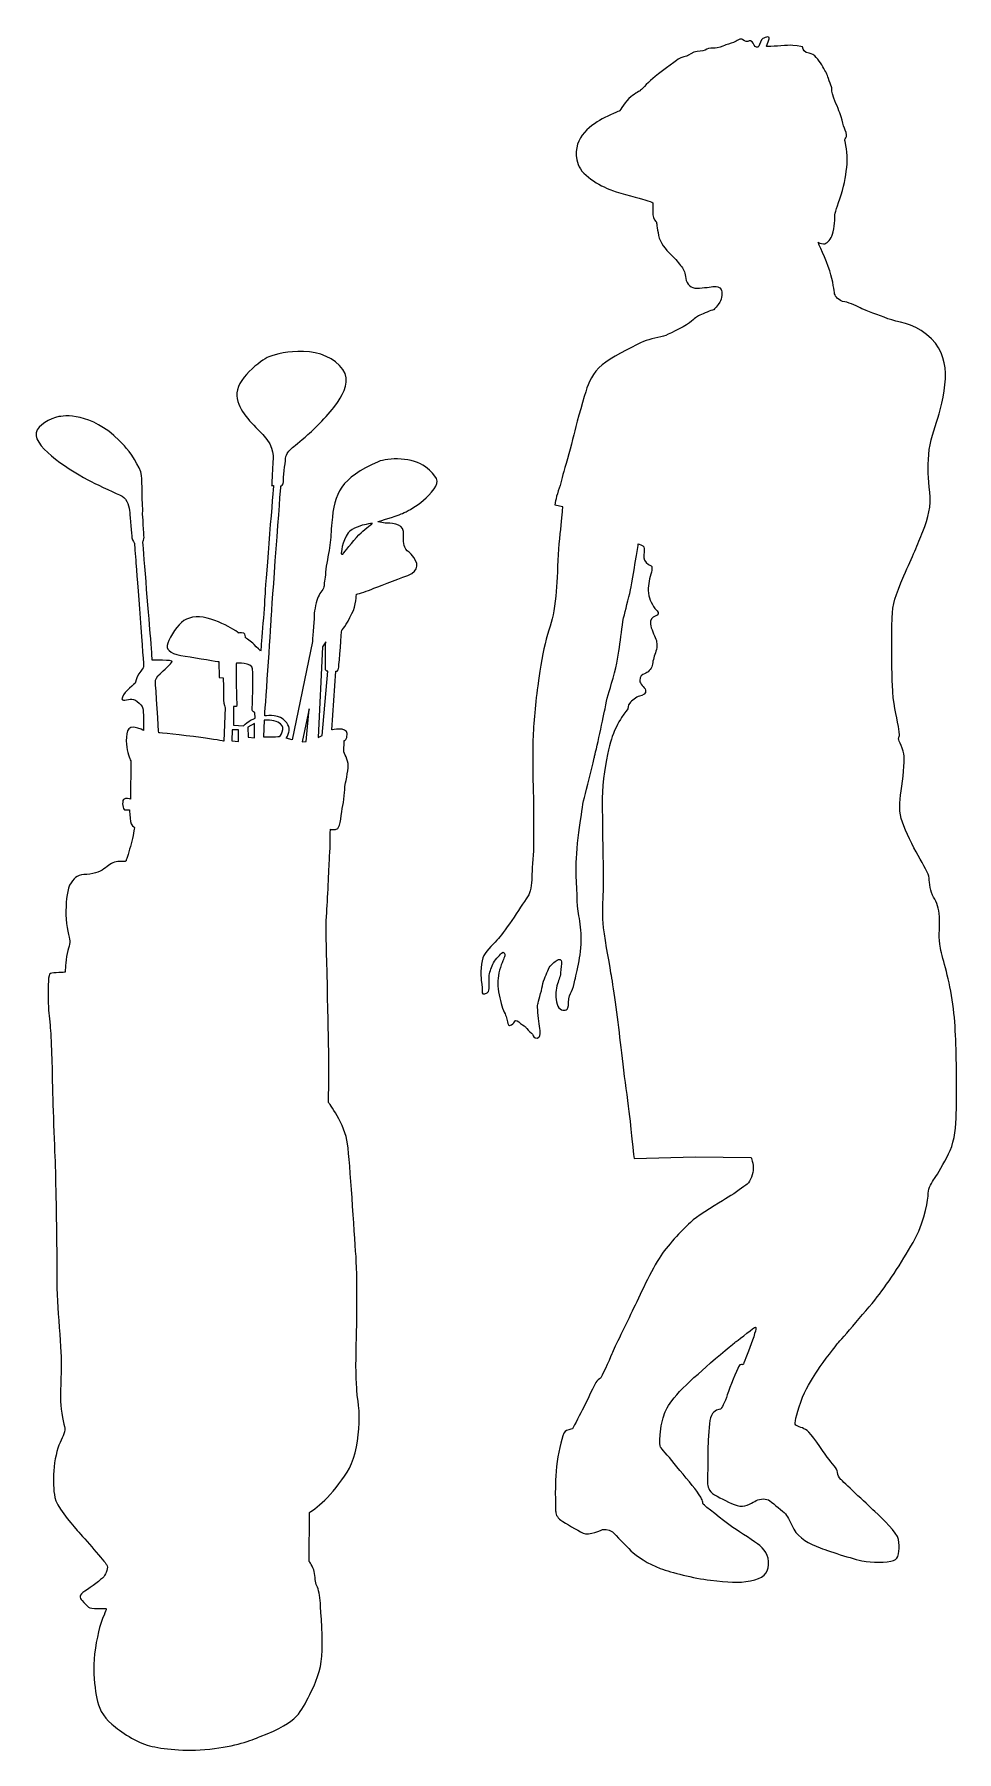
# Model space of a CAD drawing. Header units: centimetres. Extents: x -4.5 to 4.5, y -8.3 to 8.3.
import ezdxf

# ---------------------------------------------------------------- set-up
doc = ezdxf.new("R2010")
doc.units = ezdxf.units.CM
doc.header["$MEASUREMENT"] = 0
doc.layers.add('Camada 1', color=7, linetype='Continuous')

msp = doc.modelspace()

# ---------------------------------------------------------------- linework, layer by layer
at = {"layer": 'Camada 1'}
for points, knots in [([(1.02799, -6.14914), (1.02799, -6.14914), (0.89546, -6.21293), (0.83881, -6.18459), (0.83881, -6.18459), (0.782, -6.15617), (0.66855, -6.08775), (0.62601, -6.05936), (0.62601, -6.05936), (0.58352, -6.03094), (0.57415, -5.99335), (0.57415, -5.96715), (0.57415, -5.96715), (0.57415, -5.94101), (0.56926, -5.80631), (0.57166, -5.75903), (0.57166, -5.75903), (0.57415, -5.71188), (0.57192, -5.5676), (0.59542, -5.44706), (0.59542, -5.44706), (0.61894, -5.32646), (0.64503, -5.20131), (0.6781, -5.19171), (0.6781, -5.19171), (0.71104, -5.18218), (0.73721, -5.17512), (0.73721, -5.17512), (0.73721, -5.17512), (0.73721, -5.17512), (0.79619, -5.0619), (0.83164, -4.99557), (0.83164, -4.99557), (0.86709, -4.92937), (0.95679, -4.72831), (0.97346, -4.71408), (0.97346, -4.71408), (0.99008, -4.69998), (1.0114, -4.6836), (1.0114, -4.6836), (1.0114, -4.6836), (1.0114, -4.6836), (1.09183, -4.51554), (1.11776, -4.45167), (1.11776, -4.45167), (1.14361, -4.38791), (1.25471, -4.16359), (1.32805, -4.00984), (1.32805, -4.00984), (1.40145, -3.85601), (1.52196, -3.59624), (1.60705, -3.4779), (1.60705, -3.4779), (1.69219, -3.35958), (1.83859, -3.21308), (1.90492, -3.1564), (1.90492, -3.1564), (1.97115, -3.09962), (2.15069, -2.9935), (2.21694, -2.95315), (2.21694, -2.95315), (2.28324, -2.91283), (2.36569, -2.85359), (2.41308, -2.82054), (2.41308, -2.82054), (2.4452, -2.79816), (2.47938, -2.73484), (2.48401, -2.67658), (2.48401, -2.67658), (2.48909, -2.61096), (2.46271, -2.55114), (2.46271, -2.55114), (2.46271, -2.55114), (2.46271, -2.55114), (1.92621, -2.54646), (1.92621, -2.54646), (1.92621, -2.54646), (1.92621, -2.54646), (1.33293, -2.5631), (1.33293, -2.5631), (1.33293, -2.5631), (1.33293, -2.5631), (1.31872, -2.46158), (1.30213, -2.27939), (1.30213, -2.27939), (1.28554, -2.09722), (1.2244, -1.69077), (1.19818, -1.44013), (1.19818, -1.44013), (1.17209, -1.18944), (1.12481, -0.87956), (1.106, -0.76613), (1.106, -0.76613), (1.08719, -0.65265), (1.03731, -0.39296), (1.03028, -0.28652), (1.03028, -0.28652), (1.02316, -0.18013), (1.02798, -0.07599), (1.03269, 0.02331), (1.03269, 0.02331), (1.03735, 0.12256), (1.02798, 0.46985), (1.02798, 0.62833), (1.02798, 0.62833), (1.02798, 0.78676), (1.01605, 0.93083), (1.03735, 1.11056), (1.03735, 1.11056), (1.05865, 1.29024), (1.09431, 1.4252), (1.11313, 1.49127), (1.11313, 1.49127), (1.13194, 1.55736), (1.18184, 1.65902), (1.21238, 1.70159), (1.21238, 1.70159), (1.24302, 1.74416), (1.27136, 1.7843), (1.27136, 1.7843), (1.27136, 1.7843), (1.27136, 1.7843), (1.27165, 1.81975), (1.29044, 1.84097), (1.29044, 1.84097), (1.30925, 1.86227), (1.35645, 1.90262), (1.38484, 1.90722), (1.38484, 1.90722), (1.41318, 1.91188), (1.45577, 1.93582), (1.44405, 1.96638), (1.44405, 1.96638), (1.43225, 1.99699), (1.38727, 2.02536), (1.38727, 2.06078), (1.38727, 2.06078), (1.38727, 2.09623), (1.40836, 2.11756), (1.43447, 2.12465), (1.43447, 2.12465), (1.46058, 2.13177), (1.50318, 2.17212), (1.50784, 2.20511), (1.50784, 2.20511), (1.51247, 2.23816), (1.52221, 2.28314), (1.53861, 2.32563), (1.53861, 2.32563), (1.55496, 2.3682), (1.55742, 2.42958), (1.54329, 2.46046), (1.54329, 2.46046), (1.52906, 2.49123), (1.49582, 2.56463), (1.49119, 2.60468), (1.49119, 2.60468), (1.48653, 2.64487), (1.50783, 2.67345), (1.53614, 2.68271), (1.53614, 2.68271), (1.56448, 2.692), (1.5785, 2.71345), (1.55495, 2.73232), (1.55495, 2.73232), (1.53145, 2.75121), (1.48431, 2.82924), (1.47481, 2.87879), (1.47481, 2.87879), (1.46145, 2.94779), (1.47256, 3.00428), (1.48897, 3.06564), (1.48897, 3.06564), (1.50543, 3.12708), (1.51471, 3.16978), (1.49119, 3.17206), (1.49119, 3.17206), (1.46767, 3.17423), (1.42743, 3.21902), (1.42743, 3.24514), (1.42743, 3.24514), (1.42743, 3.27133), (1.43447, 3.33957), (1.42743, 3.35153), (1.42743, 3.35153), (1.42029, 3.36354), (1.37306, 3.37995), (1.37306, 3.37995), (1.37306, 3.37995), (1.37306, 3.37995), (1.31874, 3.03734), (1.30464, 2.96395), (1.30464, 2.96395), (1.29041, 2.89063), (1.25717, 2.77244), (1.23831, 2.69442), (1.23831, 2.69442), (1.2195, 2.61645), (1.20757, 2.50543), (1.19574, 2.41319), (1.19574, 2.41319), (1.18405, 2.32109), (1.16965, 2.22616), (1.12954, 2.08217), (1.12954, 2.08217), (1.08938, 1.93808), (1.07035, 1.89548), (1.05151, 1.78671), (1.05151, 1.78671), (1.0327, 1.67789), (0.94756, 1.31157), (0.94756, 1.31157), (0.94756, 1.31157), (0.92166, 1.18857), (0.87641, 1.01836), (0.85289, 0.92856), (0.85289, 0.92856), (0.82945, 0.83884), (0.82701, 0.76544), (0.80577, 0.63781), (0.80577, 0.63781), (0.78444, 0.51017), (0.7727, 0.34952), (0.7727, 0.26435), (0.7727, 0.26435), (0.7727, 0.17926), (0.78201, -0.0926), (0.7891, -0.14943), (0.7891, -0.14943), (0.79624, -0.2061), (0.81043, -0.26997), (0.81744, -0.35504), (0.81744, -0.35504), (0.82456, -0.44018), (0.8199, -0.54411), (0.80577, -0.62216), (0.80577, -0.62216), (0.79151, -0.70019), (0.77005, -0.79472), (0.76079, -0.83729), (0.76079, -0.83729), (0.75148, -0.87986), (0.74439, -0.92264), (0.72774, -0.94614), (0.72774, -0.94614), (0.71107, -0.96966), (0.69943, -1.00527), (0.69943, -1.0525), (0.69943, -1.0525), (0.69943, -1.09973), (0.6921, -1.11878), (0.67564, -1.12587), (0.67564, -1.12587), (0.65924, -1.13293), (0.60256, -1.13032), (0.58833, -1.06898), (0.58833, -1.06898), (0.57417, -1.0076), (0.57169, -0.94836), (0.58592, -0.89406), (0.58592, -0.89406), (0.60008, -0.83979), (0.61897, -0.81138), (0.62137, -0.7664), (0.62137, -0.7664), (0.62377, -0.72142), (0.6309, -0.68134), (0.6309, -0.66004), (0.6309, -0.66004), (0.6309, -0.63874), (0.60738, -0.62927), (0.58833, -0.64337), (0.58833, -0.64337), (0.56928, -0.6576), (0.52187, -0.68838), (0.50549, -0.73097), (0.50549, -0.73097), (0.48909, -0.77352), (0.45604, -0.83246), (0.44651, -0.89165), (0.44651, -0.89165), (0.43696, -0.95076), (0.40619, -1.04767), (0.40153, -1.07138), (0.40153, -1.07138), (0.39687, -1.09511), (0.40619, -1.19883), (0.41569, -1.26042), (0.41569, -1.26042), (0.42522, -1.32196), (0.43233, -1.37387), (0.41106, -1.39046), (0.41106, -1.39046), (0.38984, -1.4071), (0.36121, -1.39046), (0.35653, -1.37638), (0.35653, -1.37638), (0.35182, -1.36215), (0.35208, -1.35728), (0.32592, -1.33841), (0.32592, -1.33841), (0.29981, -1.31955), (0.28343, -1.2888), (0.28343, -1.2888), (0.28343, -1.2888), (0.28343, -1.2888), (0.25946, -1.27457), (0.23596, -1.25575), (0.23596, -1.25575), (0.21249, -1.23696), (0.18881, -1.21781), (0.18169, -1.23199), (0.18169, -1.23199), (0.17455, -1.24622), (0.12271, -1.30562), (0.11316, -1.25816), (0.11316, -1.25816), (0.10366, -1.21077), (0.099, -1.18947), (0.07771, -1.14698), (0.07771, -1.14698), (0.05641, -1.10443), (0.03495, -1.02879), (0.02318, -0.95076), (0.02318, -0.95076), (0.01143, -0.87281), (0.01143, -0.81627), (0.03271, -0.74044), (0.03271, -0.74044), (0.05401, -0.66472), (0.07531, -0.62699), (0.08235, -0.60328), (0.08235, -0.60328), (0.08941, -0.57957), (0.07288, -0.55388), (0.05158, -0.57735), (0.05158, -0.57735), (0.03031, -0.60087), (-0.01938, -0.64606), (-0.03354, -0.68379), (-0.03354, -0.68379), (-0.04772, -0.72139), (-0.06902, -0.77325), (-0.06902, -0.79941), (-0.06902, -0.79941), (-0.06902, -0.82557), (-0.06413, -0.9226), (-0.07365, -0.94612), (-0.07365, -0.94612), (-0.08318, -0.96964), (-0.13993, -0.97935), (-0.13752, -0.96028), (-0.13752, -0.96028), (-0.13503, -0.94123), (-0.13752, -0.8872), (-0.14458, -0.83976), (-0.14458, -0.83976), (-0.1517, -0.79227), (-0.14926, -0.64603), (-0.12087, -0.59862), (-0.12087, -0.59862), (-0.09245, -0.55123), (-0.01205, -0.47091), (0.02097, -0.43553), (0.02097, -0.43553), (0.05399, -0.40008), (0.11297, -0.31491), (0.17213, -0.22746), (0.17213, -0.22746), (0.23126, -0.13986), (0.28775, -0.05696), (0.31395, -0.01217), (0.31395, -0.01217), (0.34009, 0.03257), (0.34234, 0.11324), (0.34475, 0.18632), (0.34475, 0.18632), (0.34724, 0.25953), (0.3638, 0.39664), (0.36134, 0.4889), (0.36134, 0.4889), (0.35888, 0.58111), (0.36134, 0.84106), (0.35888, 0.9357), (0.35888, 0.9357), (0.3565, 1.03032), (0.34962, 1.30665), (0.35428, 1.45807), (0.35428, 1.45807), (0.35888, 1.60941), (0.37314, 1.80338), (0.40148, 2.00899), (0.40148, 2.00899), (0.42982, 2.21468), (0.44863, 2.33276), (0.48414, 2.46048), (0.48414, 2.46048), (0.51959, 2.58806), (0.54798, 2.64947), (0.56457, 2.77959), (0.56457, 2.77959), (0.58116, 2.90969), (0.5905, 3.01385), (0.59299, 3.16501), (0.59299, 3.16501), (0.5954, 3.31609), (0.61662, 3.45798), (0.62371, 3.55969), (0.62371, 3.55969), (0.63085, 3.66142), (0.64252, 3.74164), (0.64252, 3.74164), (0.64252, 3.74164), (0.64252, 3.74164), (0.56698, 3.75828), (0.56698, 3.75828), (0.56698, 3.75828), (0.56698, 3.75828), (0.57412, 3.81739), (0.60003, 3.89298), (0.60003, 3.89298), (0.62596, 3.9686), (0.63302, 4.01575), (0.6639, 4.11748), (0.6639, 4.11748), (0.69464, 4.21919), (0.73505, 4.37746), (0.75849, 4.47207), (0.75849, 4.47207), (0.78196, 4.56674), (0.8507, 4.81029), (0.8766, 4.88831), (0.8766, 4.88831), (0.90256, 4.96626), (0.95928, 5.07251), (1.05861, 5.13871), (1.05861, 5.13871), (1.15783, 5.20496), (1.36378, 5.31114), (1.42511, 5.33731), (1.42511, 5.33731), (1.48652, 5.36342), (1.58362, 5.37517), (1.63789, 5.39639), (1.63789, 5.39639), (1.69221, 5.41777), (1.848, 5.49595), (1.88829, 5.53366), (1.88829, 5.53366), (1.92861, 5.57126), (1.94282, 5.57623), (1.98296, 5.59745), (1.98296, 5.59745), (2.02307, 5.61872), (2.1035, 5.64473), (2.1035, 5.64473), (2.1035, 5.64473), (2.1035, 5.64473), (2.14385, 5.68741), (2.16266, 5.71805), (2.16266, 5.71805), (2.1815, 5.74869), (2.18856, 5.81711), (2.17443, 5.84082), (2.17443, 5.84082), (2.1602, 5.86458), (2.12966, 5.87387), (2.10596, 5.86916), (2.10596, 5.86916), (2.0822, 5.86458), (2.00201, 5.85527), (1.94279, 5.85278), (1.94279, 5.85278), (1.88366, 5.85037), (1.84087, 5.89072), (1.83153, 5.94504), (1.83153, 5.94504), (1.82224, 5.99928), (1.81978, 6.02992), (1.79145, 6.06069), (1.79145, 6.06069), (1.76311, 6.09151), (1.73716, 6.13424), (1.6875, 6.17906), (1.6875, 6.17906), (1.63786, 6.22385), (1.5836, 6.29032), (1.56942, 6.36345), (1.56942, 6.36345), (1.55521, 6.43658), (1.54791, 6.49111), (1.54791, 6.49111), (1.54791, 6.49111), (1.54791, 6.49111), (1.51486, 6.52434), (1.51486, 6.56202), (1.51486, 6.56202), (1.51486, 6.5997), (1.51708, 6.66571), (1.51243, 6.67775), (1.51243, 6.67775), (1.5078, 6.68974), (1.47941, 6.69413), (1.43689, 6.70614), (1.43689, 6.70614), (1.39434, 6.71807), (1.20996, 6.76771), (1.12481, 6.7961), (1.12481, 6.7961), (1.03972, 6.82444), (0.82943, 6.9308), (0.79146, 7.04899), (0.79146, 7.04899), (0.7142, 7.29055), (0.89862, 7.4175), (1.02316, 7.48867), (1.02316, 7.48867), (1.08936, 7.52656), (1.19331, 7.5667), (1.19331, 7.5667), (1.19331, 7.5667), (1.19331, 7.5667), (1.25229, 7.66595), (1.29967, 7.7014), (1.29967, 7.7014), (1.34714, 7.73685), (1.39193, 7.76278), (1.39193, 7.76278), (1.39193, 7.76278), (1.39193, 7.76278), (1.45786, 7.83369), (1.51245, 7.87867), (1.51245, 7.87867), (1.56701, 7.92365), (1.7301, 8.04668), (1.75843, 8.06555), (1.75843, 8.06555), (1.78682, 8.08441), (1.8482, 8.09857), (1.8482, 8.09857), (1.8482, 8.09857), (1.8482, 8.09857), (1.90276, 8.13865), (1.94282, 8.14109), (1.94282, 8.14109), (1.98298, 8.14358), (2.02085, 8.15062), (2.03503, 8.16244), (2.03503, 8.16244), (2.04919, 8.17411), (2.10102, 8.17437), (2.11766, 8.17197), (2.11766, 8.17197), (2.13433, 8.16948), (2.19346, 8.1956), (2.20524, 8.20031), (2.20524, 8.20031), (2.21696, 8.20494), (2.26662, 8.21695), (2.29501, 8.22865), (2.29501, 8.22865), (2.32337, 8.2404), (2.36372, 8.27585), (2.38492, 8.25458), (2.38492, 8.25458), (2.40627, 8.23333), (2.42998, 8.23577), (2.44636, 8.24289), (2.44636, 8.24289), (2.46274, 8.24993), (2.48404, 8.22839), (2.49356, 8.20249), (2.49356, 8.20249), (2.50309, 8.17656), (2.52928, 8.17656), (2.53854, 8.1908), (2.53854, 8.1908), (2.54783, 8.20498), (2.55984, 8.25689), (2.57865, 8.26642), (2.57865, 8.26642), (2.59751, 8.27589), (2.66131, 8.30669), (2.63297, 8.24292), (2.63297, 8.24292), (2.60458, 8.17905), (2.61659, 8.18839), (2.61659, 8.18839), (2.61659, 8.18839), (2.61659, 8.18839), (2.68038, 8.19106), (2.72054, 8.19321), (2.72054, 8.19321), (2.76065, 8.19543), (2.81648, 8.20141), (2.84, 8.20141), (2.84, 8.20141), (2.86347, 8.20141), (2.95803, 8.19106), (2.96049, 8.18482), (2.96049, 8.18482), (2.97179, 8.15508), (2.97345, 8.13156), (3.02539, 8.12452), (3.02539, 8.12452), (3.07751, 8.1174), (3.11524, 8.06065), (3.14601, 8.01104), (3.14601, 8.01104), (3.17681, 7.96143), (3.20036, 7.9142), (3.20036, 7.9142), (3.20036, 7.9142), (3.20036, 7.9142), (3.23804, 7.80561), (3.24285, 7.78897), (3.24285, 7.78897), (3.24774, 7.7723), (3.23801, 7.75833), (3.2642, 7.68972), (3.2642, 7.68972), (3.29031, 7.62098), (3.32087, 7.55489), (3.33511, 7.50991), (3.33511, 7.50991), (3.34921, 7.4649), (3.35419, 7.42948), (3.36585, 7.40114), (3.36585, 7.40114), (3.3776, 7.3728), (3.39178, 7.33732), (3.38466, 7.31846), (3.38466, 7.31846), (3.3776, 7.2996), (3.3681, 7.29237), (3.37056, 7.28052), (3.37056, 7.28052), (3.37297, 7.26885), (3.40112, 7.15535), (3.39181, 7.0561), (3.39181, 7.0561), (3.38252, 6.95675), (3.37271, 6.87147), (3.33511, 6.75569), (3.33511, 6.75569), (3.29735, 6.64007), (3.27132, 6.58331), (3.27375, 6.5454), (3.27375, 6.5454), (3.27618, 6.50754), (3.26192, 6.39895), (3.24528, 6.35643), (3.24528, 6.35643), (3.22877, 6.31386), (3.19332, 6.28057), (3.16485, 6.28057), (3.16485, 6.28057), (3.13651, 6.28057), (3.11058, 6.29721), (3.11058, 6.29721), (3.11058, 6.29721), (3.11058, 6.29721), (3.18861, 6.127), (3.22406, 6.02061), (3.22406, 6.02061), (3.25951, 5.91425), (3.26422, 5.82421), (3.27131, 5.79831), (3.27131, 5.79831), (3.27832, 5.77241), (3.30936, 5.72968), (3.36836, 5.72036), (3.36836, 5.72036), (3.42726, 5.71099), (3.49332, 5.67557), (3.53365, 5.65432), (3.53365, 5.65432), (3.574, 5.63297), (3.69703, 5.5927), (3.7867, 5.55724), (3.7867, 5.55724), (3.87647, 5.52179), (4.02297, 5.51734), (4.16016, 5.40603), (4.16016, 5.40603), (4.29732, 5.29483), (4.33722, 5.16738), (4.34206, 5.03022), (4.34206, 5.03022), (4.34701, 4.89303), (4.30221, 4.69912), (4.26898, 4.59517), (4.26898, 4.59517), (4.23567, 4.49124), (4.19095, 4.37559), (4.18143, 4.24304), (4.18143, 4.24304), (4.17188, 4.11051), (4.17452, 4.01608), (4.19093, 3.88133), (4.19093, 3.88133), (4.20731, 3.74655), (4.17429, 3.63289), (4.12468, 3.50052), (4.12468, 3.50052), (4.07502, 3.36825), (4.02536, 3.26658), (3.94027, 3.07039), (3.94027, 3.07039), (3.85518, 2.87431), (3.83145, 2.8034), (3.82684, 2.66616), (3.82684, 2.66616), (3.82213, 2.52897), (3.82213, 2.20055), (3.82927, 2.01616), (3.82927, 2.01616), (3.83639, 1.83177), (3.86756, 1.72541), (3.88825, 1.6141), (3.88825, 1.6141), (3.90481, 1.52438), (3.89661, 1.52197), (3.89661, 1.52197), (3.89661, 1.52197), (3.89661, 1.52197), (3.88825, 1.49133), (3.88825, 1.49133), (3.88825, 1.49133), (3.88825, 1.49133), (3.93804, 1.38277), (3.94278, 1.32824), (3.94278, 1.32824), (3.94741, 1.27374), (3.93341, 1.10591), (3.91439, 0.99246), (3.91439, 0.99246), (3.89531, 0.87903), (3.89309, 0.78463), (3.92611, 0.69001), (3.92611, 0.69001), (3.95916, 0.59532), (4.02766, 0.46038), (4.07965, 0.36595), (4.07965, 0.36595), (4.13175, 0.27157), (4.18167, 0.19349), (4.18384, 0.14852), (4.18384, 0.14852), (4.18614, 0.10357), (4.19781, 0.01625), (4.22863, -0.03587), (4.22863, -0.03587), (4.25945, -0.08797), (4.28049, -0.1398), (4.28538, -0.22489), (4.28538, -0.22489), (4.2902, -0.31001), (4.27601, -0.39753), (4.28781, -0.48979), (4.28781, -0.48979), (4.29953, -0.58192), (4.36338, -0.75678), (4.40129, -0.98615), (4.40129, -0.98615), (4.43915, -1.21554), (4.44598, -1.42583), (4.44849, -1.70248), (4.44849, -1.70248), (4.4509, -1.97908), (4.44868, -2.04776), (4.44624, -2.17299), (4.44624, -2.17299), (4.44383, -2.29822), (4.41785, -2.43048), (4.37292, -2.51806), (4.37292, -2.51806), (4.32789, -2.60564), (4.2665, -2.71441), (4.23806, -2.75447), (4.23806, -2.75447), (4.20975, -2.79469), (4.17916, -2.84186), (4.1767, -2.89854), (4.1767, -2.89854), (4.17429, -2.95532), (4.15326, -3.14238), (4.04914, -3.33603), (4.04914, -3.33603), (3.94492, -3.52973), (3.79821, -3.75452), (3.68251, -3.90092), (3.68251, -3.90092), (3.56689, -4.04745), (3.29733, -4.35481), (3.29733, -4.35481), (3.29733, -4.35481), (3.24994, -4.41619), (3.1294, -4.56984), (3.08926, -4.63604), (3.08926, -4.63604), (3.04915, -4.7024), (2.98758, -4.78765), (2.94501, -4.91753), (2.94501, -4.91753), (2.90246, -5.04739), (2.87635, -5.12541), (2.8954, -5.13967), (2.8954, -5.13967), (2.91448, -5.15377), (2.96872, -5.16576), (3.0042, -5.19171), (3.0042, -5.19171), (3.03965, -5.21769), (3.15284, -5.3834), (3.20034, -5.44947), (3.20034, -5.44947), (3.24773, -5.51551), (3.29466, -5.56028), (3.29959, -5.59354), (3.29959, -5.59354), (3.30448, -5.62675), (3.31158, -5.64542), (3.33039, -5.66445), (3.33039, -5.66445), (3.3492, -5.6835), (3.5764, -5.89628), (3.659, -5.9743), (3.659, -5.9743), (3.74174, -6.05225), (3.87403, -6.17509), (3.88826, -6.24603), (3.88826, -6.24603), (3.90242, -6.31694), (3.89532, -6.41378), (3.85982, -6.43992), (3.85982, -6.43992), (3.82442, -6.46609), (3.67546, -6.47297), (3.57616, -6.45873), (3.57616, -6.45873), (3.47691, -6.44457), (3.23821, -6.36663), (3.1319, -6.32644), (3.1319, -6.32644), (3.02541, -6.28628), (2.92375, -6.23444), (2.87655, -6.14446), (2.87655, -6.14446), (2.82935, -6.05453), (2.81956, -6.01905), (2.78193, -5.98603), (2.78193, -5.98603), (2.74417, -5.95298), (2.6616, -5.88189), (2.63077, -5.86303), (2.63077, -5.86303), (2.59997, -5.84422), (2.5288, -5.85597), (2.49829, -5.87726), (2.49829, -5.87726), (2.46768, -5.89848), (2.3965, -5.94129), (2.32798, -5.91753), (2.32798, -5.91753), (2.25953, -5.89382), (2.17447, -5.8489), (2.11057, -5.81339), (2.11057, -5.81339), (2.04678, -5.77783), (2.04704, -5.72854), (2.04215, -5.69769), (2.04215, -5.69769), (2.03723, -5.66692), (2.04921, -5.56032), (2.04678, -5.47301), (2.04678, -5.47301), (2.04435, -5.38572), (2.04435, -5.36437), (2.05149, -5.24383), (2.05149, -5.24383), (2.05855, -5.12323), (2.06565, -5.04529), (2.10353, -5.01438), (2.10353, -5.01438), (2.14147, -4.98366), (2.17203, -4.98366), (2.17203, -4.98366), (2.17203, -4.98366), (2.17203, -4.98366), (2.21238, -4.92249), (2.2336, -4.84666), (2.2336, -4.84666), (2.2549, -4.77091), (2.32798, -4.60777), (2.34224, -4.57472), (2.34224, -4.57472), (2.3564, -4.54167), (2.38722, -4.55591), (2.38722, -4.55591), (2.38722, -4.55591), (2.38722, -4.55591), (2.4322, -4.44688), (2.46525, -4.35247), (2.46525, -4.35247), (2.49827, -4.25807), (2.52928, -4.17279), (2.49599, -4.19645), (2.49599, -4.19645), (2.46273, -4.22021), (2.3138, -4.3361), (2.3138, -4.3361), (2.3138, -4.3361), (2.3138, -4.3361), (2.13653, -4.47789), (2.03017, -4.57475), (2.03017, -4.57475), (1.92375, -4.67164), (1.81522, -4.76163), (1.74423, -4.84669), (1.74423, -4.84669), (1.67337, -4.93181), (1.64475, -4.97896), (1.62586, -5.02867), (1.62586, -5.02867), (1.60705, -5.07833), (1.59041, -5.15628), (1.58583, -5.2343), (1.58583, -5.2343), (1.58112, -5.31227), (1.5789, -5.3382), (1.58824, -5.35244), (1.58824, -5.35244), (1.59753, -5.3666), (1.65674, -5.43047), (1.72053, -5.5109), (1.72053, -5.5109), (1.78432, -5.59133), (1.89537, -5.71878), (1.93796, -5.77786), (1.93796, -5.77786), (1.98053, -5.8371), (1.98294, -5.84893), (1.99006, -5.86303), (1.99006, -5.86303), (1.99712, -5.87726), (1.99466, -5.89163), (2.00175, -5.90343), (2.00175, -5.90343), (2.00887, -5.9151), (2.20519, -6.06872), (2.26194, -6.11126), (2.26194, -6.11126), (2.31869, -6.15383), (2.46048, -6.23916), (2.52427, -6.28628), (2.52427, -6.28628), (2.58814, -6.33356), (2.64005, -6.40198), (2.63291, -6.48956), (2.63291, -6.48956), (2.62579, -6.57706), (2.58105, -6.6219), (2.45807, -6.64556), (2.45807, -6.64556), (2.33507, -6.66929), (2.24508, -6.65736), (2.07265, -6.6385), (2.07265, -6.6385), (1.90027, -6.61969), (1.69927, -6.56513), (1.58584, -6.52507), (1.58584, -6.52507), (1.47236, -6.48491), (1.35174, -6.40447), (1.30213, -6.35478), (1.30213, -6.35478), (1.25252, -6.30514), (1.16008, -6.20611), (1.1224, -6.17285), (1.1224, -6.17285), (1.08479, -6.13959), (1.02799, -6.14914), (1.02799, -6.14914), (1.02799, -6.14914), (1.02799, -6.14914), (1.02799, -6.14914), (1.02799, -6.14914)], [0, 0, 0, 0, 0.00403226, 0.00403226, 0.00403226, 0.00403226, 0.00806452, 0.00806452, 0.00806452, 0.00806452, 0.01209677, 0.01209677, 0.01209677, 0.01209677, 0.01612903, 0.01612903, 0.01612903, 0.01612903, 0.02016129, 0.02016129, 0.02016129, 0.02016129, 0.02419355, 0.02419355, 0.02419355, 0.02419355, 0.02822581, 0.02822581, 0.02822581, 0.02822581, 0.03225806, 0.03225806, 0.03225806, 0.03225806, 0.03629032, 0.03629032, 0.03629032, 0.03629032, 0.04032258, 0.04032258, 0.04032258, 0.04032258, 0.04435484, 0.04435484, 0.04435484, 0.04435484, 0.0483871, 0.0483871, 0.0483871, 0.0483871, 0.05241935, 0.05241935, 0.05241935, 0.05241935, 0.05645161, 0.05645161, 0.05645161, 0.05645161, 0.06048387, 0.06048387, 0.06048387, 0.06048387, 0.06451613, 0.06451613, 0.06451613, 0.06451613, 0.06854839, 0.06854839, 0.06854839, 0.06854839, 0.07258065, 0.07258065, 0.07258065, 0.07258065, 0.0766129, 0.0766129, 0.0766129, 0.0766129, 0.08064516, 0.08064516, 0.08064516, 0.08064516, 0.08467742, 0.08467742, 0.08467742, 0.08467742, 0.08870968, 0.08870968, 0.08870968, 0.08870968, 0.09274194, 0.09274194, 0.09274194, 0.09274194, 0.09677419, 0.09677419, 0.09677419, 0.09677419, 0.10080645, 0.10080645, 0.10080645, 0.10080645, 0.10483871, 0.10483871, 0.10483871, 0.10483871, 0.10887097, 0.10887097, 0.10887097, 0.10887097, 0.11290323, 0.11290323, 0.11290323, 0.11290323, 0.11693548, 0.11693548, 0.11693548, 0.11693548, 0.12096774, 0.12096774, 0.12096774, 0.12096774, 0.125, 0.125, 0.125, 0.125, 0.12903226, 0.12903226, 0.12903226, 0.12903226, 0.13306452, 0.13306452, 0.13306452, 0.13306452, 0.13709677, 0.13709677, 0.13709677, 0.13709677, 0.14112903, 0.14112903, 0.14112903, 0.14112903, 0.14516129, 0.14516129, 0.14516129, 0.14516129, 0.14919355, 0.14919355, 0.14919355, 0.14919355, 0.15322581, 0.15322581, 0.15322581, 0.15322581, 0.15725806, 0.15725806, 0.15725806, 0.15725806, 0.16129032, 0.16129032, 0.16129032, 0.16129032, 0.16532258, 0.16532258, 0.16532258, 0.16532258, 0.16935484, 0.16935484, 0.16935484, 0.16935484, 0.1733871, 0.1733871, 0.1733871, 0.1733871, 0.17741935, 0.17741935, 0.17741935, 0.17741935, 0.18145161, 0.18145161, 0.18145161, 0.18145161, 0.18548387, 0.18548387, 0.18548387, 0.18548387, 0.18951613, 0.18951613, 0.18951613, 0.18951613, 0.19354839, 0.19354839, 0.19354839, 0.19354839, 0.19758065, 0.19758065, 0.19758065, 0.19758065, 0.2016129, 0.2016129, 0.2016129, 0.2016129, 0.20564516, 0.20564516, 0.20564516, 0.20564516, 0.20967742, 0.20967742, 0.20967742, 0.20967742, 0.21370968, 0.21370968, 0.21370968, 0.21370968, 0.21774194, 0.21774194, 0.21774194, 0.21774194, 0.22177419, 0.22177419, 0.22177419, 0.22177419, 0.22580645, 0.22580645, 0.22580645, 0.22580645, 0.22983871, 0.22983871, 0.22983871, 0.22983871, 0.23387097, 0.23387097, 0.23387097, 0.23387097, 0.23790323, 0.23790323, 0.23790323, 0.23790323, 0.24193548, 0.24193548, 0.24193548, 0.24193548, 0.24596774, 0.24596774, 0.24596774, 0.24596774, 0.25, 0.25, 0.25, 0.25, 0.25403226, 0.25403226, 0.25403226, 0.25403226, 0.25806452, 0.25806452, 0.25806452, 0.25806452, 0.26209677, 0.26209677, 0.26209677, 0.26209677, 0.26612903, 0.26612903, 0.26612903, 0.26612903, 0.27016129, 0.27016129, 0.27016129, 0.27016129, 0.27419355, 0.27419355, 0.27419355, 0.27419355, 0.27822581, 0.27822581, 0.27822581, 0.27822581, 0.28225806, 0.28225806, 0.28225806, 0.28225806, 0.28629032, 0.28629032, 0.28629032, 0.28629032, 0.29032258, 0.29032258, 0.29032258, 0.29032258, 0.29435484, 0.29435484, 0.29435484, 0.29435484, 0.2983871, 0.2983871, 0.2983871, 0.2983871, 0.30241935, 0.30241935, 0.30241935, 0.30241935, 0.30645161, 0.30645161, 0.30645161, 0.30645161, 0.31048387, 0.31048387, 0.31048387, 0.31048387, 0.31451613, 0.31451613, 0.31451613, 0.31451613, 0.31854839, 0.31854839, 0.31854839, 0.31854839, 0.32258065, 0.32258065, 0.32258065, 0.32258065, 0.3266129, 0.3266129, 0.3266129, 0.3266129, 0.33064516, 0.33064516, 0.33064516, 0.33064516, 0.33467742, 0.33467742, 0.33467742, 0.33467742, 0.33870968, 0.33870968, 0.33870968, 0.33870968, 0.34274194, 0.34274194, 0.34274194, 0.34274194, 0.34677419, 0.34677419, 0.34677419, 0.34677419, 0.35080645, 0.35080645, 0.35080645, 0.35080645, 0.35483871, 0.35483871, 0.35483871, 0.35483871, 0.35887097, 0.35887097, 0.35887097, 0.35887097, 0.36290323, 0.36290323, 0.36290323, 0.36290323, 0.36693548, 0.36693548, 0.36693548, 0.36693548, 0.37096774, 0.37096774, 0.37096774, 0.37096774, 0.375, 0.375, 0.375, 0.375, 0.37903226, 0.37903226, 0.37903226, 0.37903226, 0.38306452, 0.38306452, 0.38306452, 0.38306452, 0.38709677, 0.38709677, 0.38709677, 0.38709677, 0.39112903, 0.39112903, 0.39112903, 0.39112903, 0.39516129, 0.39516129, 0.39516129, 0.39516129, 0.39919355, 0.39919355, 0.39919355, 0.39919355, 0.40322581, 0.40322581, 0.40322581, 0.40322581, 0.40725806, 0.40725806, 0.40725806, 0.40725806, 0.41129032, 0.41129032, 0.41129032, 0.41129032, 0.41532258, 0.41532258, 0.41532258, 0.41532258, 0.41935484, 0.41935484, 0.41935484, 0.41935484, 0.4233871, 0.4233871, 0.4233871, 0.4233871, 0.42741935, 0.42741935, 0.42741935, 0.42741935, 0.43145161, 0.43145161, 0.43145161, 0.43145161, 0.43548387, 0.43548387, 0.43548387, 0.43548387, 0.43951613, 0.43951613, 0.43951613, 0.43951613, 0.44354839, 0.44354839, 0.44354839, 0.44354839, 0.44758065, 0.44758065, 0.44758065, 0.44758065, 0.4516129, 0.4516129, 0.4516129, 0.4516129, 0.45564516, 0.45564516, 0.45564516, 0.45564516, 0.45967742, 0.45967742, 0.45967742, 0.45967742, 0.46370968, 0.46370968, 0.46370968, 0.46370968, 0.46774194, 0.46774194, 0.46774194, 0.46774194, 0.47177419, 0.47177419, 0.47177419, 0.47177419, 0.47580645, 0.47580645, 0.47580645, 0.47580645, 0.47983871, 0.47983871, 0.47983871, 0.47983871, 0.48387097, 0.48387097, 0.48387097, 0.48387097, 0.48790323, 0.48790323, 0.48790323, 0.48790323, 0.49193548, 0.49193548, 0.49193548, 0.49193548, 0.49596774, 0.49596774, 0.49596774, 0.49596774, 0.5, 0.5, 0.5, 0.5, 0.50403226, 0.50403226, 0.50403226, 0.50403226, 0.50806452, 0.50806452, 0.50806452, 0.50806452, 0.51209677, 0.51209677, 0.51209677, 0.51209677, 0.51612903, 0.51612903, 0.51612903, 0.51612903, 0.52016129, 0.52016129, 0.52016129, 0.52016129, 0.52419355, 0.52419355, 0.52419355, 0.52419355, 0.52822581, 0.52822581, 0.52822581, 0.52822581, 0.53225806, 0.53225806, 0.53225806, 0.53225806, 0.53629032, 0.53629032, 0.53629032, 0.53629032, 0.54032258, 0.54032258, 0.54032258, 0.54032258, 0.54435484, 0.54435484, 0.54435484, 0.54435484, 0.5483871, 0.5483871, 0.5483871, 0.5483871, 0.55241935, 0.55241935, 0.55241935, 0.55241935, 0.55645161, 0.55645161, 0.55645161, 0.55645161, 0.56048387, 0.56048387, 0.56048387, 0.56048387, 0.56451613, 0.56451613, 0.56451613, 0.56451613, 0.56854839, 0.56854839, 0.56854839, 0.56854839, 0.57258065, 0.57258065, 0.57258065, 0.57258065, 0.5766129, 0.5766129, 0.5766129, 0.5766129, 0.58064516, 0.58064516, 0.58064516, 0.58064516, 0.58467742, 0.58467742, 0.58467742, 0.58467742, 0.58870968, 0.58870968, 0.58870968, 0.58870968, 0.59274194, 0.59274194, 0.59274194, 0.59274194, 0.59677419, 0.59677419, 0.59677419, 0.59677419, 0.60080645, 0.60080645, 0.60080645, 0.60080645, 0.60483871, 0.60483871, 0.60483871, 0.60483871, 0.60887097, 0.60887097, 0.60887097, 0.60887097, 0.61290323, 0.61290323, 0.61290323, 0.61290323, 0.61693548, 0.61693548, 0.61693548, 0.61693548, 0.62096774, 0.62096774, 0.62096774, 0.62096774, 0.625, 0.625, 0.625, 0.625, 0.62903226, 0.62903226, 0.62903226, 0.62903226, 0.63306452, 0.63306452, 0.63306452, 0.63306452, 0.63709677, 0.63709677, 0.63709677, 0.63709677, 0.64112903, 0.64112903, 0.64112903, 0.64112903, 0.64516129, 0.64516129, 0.64516129, 0.64516129, 0.64919355, 0.64919355, 0.64919355, 0.64919355, 0.65322581, 0.65322581, 0.65322581, 0.65322581, 0.65725806, 0.65725806, 0.65725806, 0.65725806, 0.66129032, 0.66129032, 0.66129032, 0.66129032, 0.66532258, 0.66532258, 0.66532258, 0.66532258, 0.66935484, 0.66935484, 0.66935484, 0.66935484, 0.6733871, 0.6733871, 0.6733871, 0.6733871, 0.67741935, 0.67741935, 0.67741935, 0.67741935, 0.68145161, 0.68145161, 0.68145161, 0.68145161, 0.68548387, 0.68548387, 0.68548387, 0.68548387, 0.68951613, 0.68951613, 0.68951613, 0.68951613, 0.69354839, 0.69354839, 0.69354839, 0.69354839, 0.69758065, 0.69758065, 0.69758065, 0.69758065, 0.7016129, 0.7016129, 0.7016129, 0.7016129, 0.70564516, 0.70564516, 0.70564516, 0.70564516, 0.70967742, 0.70967742, 0.70967742, 0.70967742, 0.71370968, 0.71370968, 0.71370968, 0.71370968, 0.71774194, 0.71774194, 0.71774194, 0.71774194, 0.72177419, 0.72177419, 0.72177419, 0.72177419, 0.72580645, 0.72580645, 0.72580645, 0.72580645, 0.72983871, 0.72983871, 0.72983871, 0.72983871, 0.73387097, 0.73387097, 0.73387097, 0.73387097, 0.73790323, 0.73790323, 0.73790323, 0.73790323, 0.74193548, 0.74193548, 0.74193548, 0.74193548, 0.74596774, 0.74596774, 0.74596774, 0.74596774, 0.75, 0.75, 0.75, 0.75, 0.75403226, 0.75403226, 0.75403226, 0.75403226, 0.75806452, 0.75806452, 0.75806452, 0.75806452, 0.76209677, 0.76209677, 0.76209677, 0.76209677, 0.76612903, 0.76612903, 0.76612903, 0.76612903, 0.77016129, 0.77016129, 0.77016129, 0.77016129, 0.77419355, 0.77419355, 0.77419355, 0.77419355, 0.77822581, 0.77822581, 0.77822581, 0.77822581, 0.78225806, 0.78225806, 0.78225806, 0.78225806, 0.78629032, 0.78629032, 0.78629032, 0.78629032, 0.79032258, 0.79032258, 0.79032258, 0.79032258, 0.79435484, 0.79435484, 0.79435484, 0.79435484, 0.7983871, 0.7983871, 0.7983871, 0.7983871, 0.80241935, 0.80241935, 0.80241935, 0.80241935, 0.80645161, 0.80645161, 0.80645161, 0.80645161, 0.81048387, 0.81048387, 0.81048387, 0.81048387, 0.81451613, 0.81451613, 0.81451613, 0.81451613, 0.81854839, 0.81854839, 0.81854839, 0.81854839, 0.82258065, 0.82258065, 0.82258065, 0.82258065, 0.8266129, 0.8266129, 0.8266129, 0.8266129, 0.83064516, 0.83064516, 0.83064516, 0.83064516, 0.83467742, 0.83467742, 0.83467742, 0.83467742, 0.83870968, 0.83870968, 0.83870968, 0.83870968, 0.84274194, 0.84274194, 0.84274194, 0.84274194, 0.84677419, 0.84677419, 0.84677419, 0.84677419, 0.85080645, 0.85080645, 0.85080645, 0.85080645, 0.85483871, 0.85483871, 0.85483871, 0.85483871, 0.85887097, 0.85887097, 0.85887097, 0.85887097, 0.86290323, 0.86290323, 0.86290323, 0.86290323, 0.86693548, 0.86693548, 0.86693548, 0.86693548, 0.87096774, 0.87096774, 0.87096774, 0.87096774, 0.875, 0.875, 0.875, 0.875, 0.87903226, 0.87903226, 0.87903226, 0.87903226, 0.88306452, 0.88306452, 0.88306452, 0.88306452, 0.88709677, 0.88709677, 0.88709677, 0.88709677, 0.89112903, 0.89112903, 0.89112903, 0.89112903, 0.89516129, 0.89516129, 0.89516129, 0.89516129, 0.89919355, 0.89919355, 0.89919355, 0.89919355, 0.90322581, 0.90322581, 0.90322581, 0.90322581, 0.90725806, 0.90725806, 0.90725806, 0.90725806, 0.91129032, 0.91129032, 0.91129032, 0.91129032, 0.91532258, 0.91532258, 0.91532258, 0.91532258, 0.91935484, 0.91935484, 0.91935484, 0.91935484, 0.9233871, 0.9233871, 0.9233871, 0.9233871, 0.92741935, 0.92741935, 0.92741935, 0.92741935, 0.93145161, 0.93145161, 0.93145161, 0.93145161, 0.93548387, 0.93548387, 0.93548387, 0.93548387, 0.93951613, 0.93951613, 0.93951613, 0.93951613, 0.94354839, 0.94354839, 0.94354839, 0.94354839, 0.94758065, 0.94758065, 0.94758065, 0.94758065, 0.9516129, 0.9516129, 0.9516129, 0.9516129, 0.95564516, 0.95564516, 0.95564516, 0.95564516, 0.95967742, 0.95967742, 0.95967742, 0.95967742, 0.96370968, 0.96370968, 0.96370968, 0.96370968, 0.96774194, 0.96774194, 0.96774194, 0.96774194, 0.97177419, 0.97177419, 0.97177419, 0.97177419, 0.97580645, 0.97580645, 0.97580645, 0.97580645, 0.97983871, 0.97983871, 0.97983871, 0.97983871, 0.98387097, 0.98387097, 0.98387097, 0.98387097, 0.98790323, 0.98790323, 0.98790323, 0.98790323, 0.99193548, 0.99193548, 0.99193548, 0.99193548, 1, 1, 1, 1]), ([(-2.28095, -8.15143), (-2.36966, -8.18696), (-2.51857, -8.24721), (-2.77032, -8.27205), (-2.77032, -8.27205), (-3.02207, -8.29684), (-3.22413, -8.27205), (-3.35185, -8.24017), (-3.35185, -8.24017), (-3.47949, -8.20821), (-3.62842, -8.10534), (-3.71705, -8.03094), (-3.71705, -8.03094), (-3.80576, -7.95643), (-3.84826, -7.86071), (-3.86241, -7.78268), (-3.86241, -7.78268), (-3.87667, -7.70468), (-3.89432, -7.57707), (-3.8908, -7.45293), (-3.8908, -7.45293), (-3.88725, -7.32884), (-3.8518, -7.14445), (-3.82338, -7.05931), (-3.82338, -7.05931), (-3.79507, -6.97422), (-3.75962, -6.91395), (-3.77377, -6.91395), (-3.77377, -6.91395), (-3.78792, -6.91395), (-3.92628, -6.9175), (-3.94043, -6.89977), (-3.94043, -6.89977), (-3.95466, -6.88204), (-3.983, -6.86432), (-4.00422, -6.83598), (-4.00422, -6.83598), (-4.02557, -6.80759), (-4.03967, -6.78275), (-3.97588, -6.74375), (-3.97588, -6.74375), (-3.91209, -6.7047), (-3.81991, -6.63382), (-3.79506, -6.60548), (-3.79506, -6.60548), (-3.77022, -6.57714), (-3.74534, -6.51677), (-3.76675, -6.48843), (-3.76675, -6.48843), (-3.78794, -6.46009), (-3.97588, -6.24025), (-4.05036, -6.15865), (-4.05036, -6.15865), (-4.12481, -6.07708), (-4.2525, -5.91754), (-4.26668, -5.83948), (-4.26668, -5.83948), (-4.28084, -5.76156), (-4.28441, -5.68351), (-4.27732, -5.58072), (-4.27732, -5.58072), (-4.2702, -5.47785), (-4.24538, -5.37141), (-4.21699, -5.30764), (-4.21699, -5.30764), (-4.18865, -5.24385), (-4.16026, -5.19771), (-4.17447, -5.15159), (-4.17447, -5.15159), (-4.18868, -5.10547), (-4.2135, -4.95302), (-4.2135, -4.87865), (-4.2135, -4.87865), (-4.2135, -4.80414), (-4.20286, -4.58427), (-4.20641, -4.47791), (-4.20641, -4.47791), (-4.20993, -4.37152), (-4.22768, -4.16231), (-4.23832, -4.00269), (-4.23832, -4.00269), (-4.24893, -3.84315), (-4.24893, -3.65169), (-4.24893, -3.51332), (-4.24893, -3.51332), (-4.24893, -3.37508), (-4.25957, -2.76169), (-4.26311, -2.65176), (-4.26311, -2.65176), (-4.26668, -2.5418), (-4.29147, -1.92831), (-4.29147, -1.82906), (-4.29147, -1.82906), (-4.29147, -1.72976), (-4.30208, -1.37517), (-4.31277, -1.2759), (-4.31277, -1.2759), (-4.32338, -1.1766), (-4.33047, -1.14115), (-4.33047, -1.01351), (-4.33047, -1.01351), (-4.33047, -0.88587), (-4.33404, -0.77946), (-4.3092, -0.7724), (-4.3092, -0.7724), (-4.28438, -0.76534), (-4.16738, -0.76179), (-4.16738, -0.76179), (-4.16738, -0.76179), (-4.16738, -0.76179), (-4.16738, -0.69795), (-4.1532, -0.60928), (-4.1532, -0.60928), (-4.13899, -0.52064), (-4.11417, -0.48514), (-4.12484, -0.44262), (-4.12484, -0.44262), (-4.13548, -0.40007), (-4.16387, -0.27596), (-4.16029, -0.16605), (-4.16029, -0.16605), (-4.15674, -0.05612), (-4.14965, 0.04318), (-4.11063, 0.10351), (-4.11063, 0.10351), (-4.07166, 0.1637), (-4.0397, 0.18151), (-3.95818, 0.185), (-3.95818, 0.185), (-3.87669, 0.18857), (-3.81631, 0.21699), (-3.77736, 0.24887), (-3.77736, 0.24887), (-3.73833, 0.28075), (-3.70291, 0.30562), (-3.65682, 0.30909), (-3.65682, 0.30909), (-3.6107, 0.31264), (-3.58237, 0.30203), (-3.57879, 0.31621), (-3.57879, 0.31621), (-3.57522, 0.33044), (-3.54688, 0.41196), (-3.5291, 0.47933), (-3.5291, 0.47933), (-3.51143, 0.54675), (-3.49722, 0.63887), (-3.49722, 0.63887), (-3.49722, 0.63887), (-3.49722, 0.63887), (-3.53267, 0.66377), (-3.53622, 0.69565), (-3.53622, 0.69565), (-3.53979, 0.72753), (-3.54688, 0.80913), (-3.54688, 0.80913), (-3.54688, 0.80913), (-3.54688, 0.80913), (-3.57879, 0.80913), (-3.59297, 0.80913), (-3.59297, 0.80913), (-3.60713, 0.80913), (-3.62128, 0.88708), (-3.60355, 0.90835), (-3.60355, 0.90835), (-3.58582, 0.92965), (-3.53619, 0.91192), (-3.53619, 0.91192), (-3.53619, 0.91192), (-3.53619, 0.91192), (-3.53264, 1.2807), (-3.53264, 1.2807), (-3.53264, 1.2807), (-3.53264, 1.2807), (-3.56452, 1.34452), (-3.57167, 1.4154), (-3.57167, 1.4154), (-3.57879, 1.48636), (-3.5894, 1.62114), (-3.50431, 1.60691), (-3.50431, 1.60691), (-3.4447, 1.59738), (-3.40856, 1.575), (-3.40856, 1.575), (-3.40856, 1.575), (-3.40856, 1.575), (-3.41213, 1.73105), (-3.41213, 1.77362), (-3.41213, 1.77362), (-3.41213, 1.81614), (-3.48306, 1.87644), (-3.52196, 1.88001), (-3.52196, 1.88001), (-3.56101, 1.88356), (-3.63544, 1.84098), (-3.61425, 1.89766), (-3.61425, 1.89766), (-3.59295, 1.95447), (-3.49008, 2.03249), (-3.49008, 2.03249), (-3.49008, 2.03249), (-3.49008, 2.03249), (-3.4795, 2.08919), (-3.45463, 2.12462), (-3.45463, 2.12462), (-3.42984, 2.16007), (-3.40857, 2.18846), (-3.40857, 2.18846), (-3.40857, 2.18846), (-3.40857, 2.18846), (-3.47593, 3.11395), (-3.48305, 3.19192), (-3.48305, 3.19192), (-3.49009, 3.26995), (-3.49721, 3.387), (-3.49721, 3.387), (-3.49721, 3.387), (-3.49721, 3.387), (-3.51848, 3.41182), (-3.52198, 3.44023), (-3.52198, 3.44023), (-3.52555, 3.46857), (-3.53979, 3.63872), (-3.54333, 3.68484), (-3.54333, 3.68484), (-3.5469, 3.73098), (-3.56458, 3.81258), (-3.61781, 3.84089), (-3.61781, 3.84089), (-3.67094, 3.86923), (-3.83411, 3.94014), (-3.91568, 3.98271), (-3.91568, 3.98271), (-3.9972, 4.02528), (-4.15674, 4.11749), (-4.25959, 4.19901), (-4.25959, 4.19901), (-4.36243, 4.28058), (-4.46522, 4.37983), (-4.44752, 4.45428), (-4.44752, 4.45428), (-4.42982, 4.52873), (-4.31634, 4.5926), (-4.22768, 4.61033), (-4.22768, 4.61033), (-4.13899, 4.62811), (-3.86912, 4.63517), (-3.593, 4.3267), (-3.593, 4.3267), (-3.54871, 4.27701), (-3.437, 4.12451), (-3.42988, 4.04299), (-3.42988, 4.04299), (-3.42276, 3.96142), (-3.42276, 3.80188), (-3.41922, 3.75219), (-3.41922, 3.75219), (-3.41565, 3.70255), (-3.41922, 3.67422), (-3.41922, 3.67422), (-3.41922, 3.67422), (-3.41922, 3.67422), (-3.40506, 3.46144), (-3.40506, 3.44379), (-3.40506, 3.44379), (-3.40506, 3.42601), (-3.41564, 3.40122), (-3.41564, 3.40122), (-3.41564, 3.40122), (-3.41564, 3.40122), (-3.35897, 2.67073), (-3.34473, 2.51823), (-3.34473, 2.51823), (-3.33057, 2.3658), (-3.32706, 2.2559), (-3.32706, 2.2559), (-3.32706, 2.2559), (-3.32706, 2.2559), (-3.12135, 2.25939), (-3.13198, 2.24164), (-3.13198, 2.24164), (-3.14267, 2.22391), (-3.21715, 2.15303), (-3.24903, 2.12461), (-3.24903, 2.12461), (-3.28091, 2.09627), (-3.29867, 2.06794), (-3.29517, 2.04309), (-3.29517, 2.04309), (-3.2916, 2.01825), (-3.26318, 1.55377), (-3.26318, 1.55377), (-3.26318, 1.55377), (-3.26318, 1.55377), (-3.03847, 1.53133), (-2.8563, 1.50784), (-2.8563, 1.50784), (-2.73576, 1.49241), (-2.63207, 1.4722), (-2.63207, 1.4722), (-2.63207, 1.4722), (-2.63207, 1.4722), (-2.62141, 1.7984), (-2.62141, 1.7984), (-2.62141, 1.7984), (-2.62141, 1.7984), (-2.63557, 1.82674), (-2.63557, 1.86931), (-2.63557, 1.86931), (-2.63557, 1.91188), (-2.63914, 2.08558), (-2.63914, 2.08558), (-2.63914, 2.08558), (-2.63914, 2.08558), (-2.67817, 2.08915), (-2.67817, 2.08915), (-2.67817, 2.08915), (-2.67817, 2.08915), (-2.68166, 2.24163), (-2.68166, 2.24163), (-2.68166, 2.24163), (-2.68166, 2.24163), (-2.8874, 2.27708), (-3.00792, 2.29489), (-3.00792, 2.29489), (-3.12846, 2.31254), (-3.19226, 2.34802), (-3.1817, 2.39768), (-3.1817, 2.39768), (-3.17101, 2.44729), (-3.1001, 2.57138), (-3.04335, 2.62107), (-3.04335, 2.62107), (-2.9866, 2.67068), (-2.89442, 2.68843), (-2.79512, 2.66356), (-2.79512, 2.66356), (-2.69587, 2.63874), (-2.5966, 2.58561), (-2.54694, 2.5572), (-2.54694, 2.5572), (-2.49725, 2.52881), (-2.49019, 2.51817), (-2.49019, 2.51817), (-2.49019, 2.51817), (-2.49019, 2.51817), (-2.43344, 2.52523), (-2.42989, 2.50756), (-2.42989, 2.50756), (-2.42632, 2.48983), (-2.42285, 2.47211), (-2.42285, 2.47211), (-2.42285, 2.47211), (-2.42285, 2.47211), (-2.36964, 2.43666), (-2.34125, 2.40824), (-2.34125, 2.40824), (-2.31291, 2.3799), (-2.27738, 2.3444), (-2.27738, 2.3444), (-2.27738, 2.3444), (-2.27738, 2.3444), (-2.24193, 2.75575), (-2.23491, 2.90111), (-2.23491, 2.90111), (-2.22782, 3.0465), (-2.15337, 3.94365), (-2.15337, 3.94365), (-2.15337, 3.94365), (-2.15337, 3.94365), (-2.17104, 3.94363), (-2.17104, 3.94363), (-2.17104, 3.94363), (-2.17104, 3.94363), (-2.16398, 4.08545), (-2.16046, 4.14929), (-2.16046, 4.14929), (-2.15689, 4.21316), (-2.13562, 4.30883), (-2.25619, 4.43655), (-2.25619, 4.43655), (-2.37673, 4.56421), (-2.49021, 4.65994), (-2.50794, 4.81239), (-2.50794, 4.81239), (-2.52567, 4.9649), (-2.27037, 5.15987), (-2.19949, 5.18828), (-2.19949, 5.18828), (-2.12848, 5.21667), (-2.01153, 5.24503), (-1.86262, 5.24146), (-1.86262, 5.24146), (-1.71374, 5.23791), (-1.55769, 5.17412), (-1.48321, 5.06776), (-1.48321, 5.06776), (-1.40876, 4.96132), (-1.47609, 4.8408), (-1.52935, 4.75566), (-1.52935, 4.75566), (-1.58245, 4.6706), (-1.74205, 4.50391), (-1.82007, 4.43657), (-1.82007, 4.43657), (-1.89804, 4.36915), (-1.95834, 4.32309), (-1.97959, 4.30182), (-1.97959, 4.30182), (-2.00089, 4.28052), (-2.0328, 4.25576), (-2.03634, 4.20607), (-2.03634, 4.20607), (-2.03991, 4.15638), (-2.06116, 4.01811), (-2.05759, 3.98268), (-2.05759, 3.98268), (-2.05407, 3.94723), (-2.08249, 3.94011), (-2.08249, 3.94011), (-2.08249, 3.94011), (-2.08249, 3.94011), (-2.17107, 2.74864), (-2.17462, 2.66008), (-2.17462, 2.66008), (-2.17819, 2.57137), (-2.23838, 1.71679), (-2.23838, 1.71679), (-2.23838, 1.71679), (-2.23838, 1.71679), (-2.12501, 1.7346), (-2.06114, 1.68491), (-2.06114, 1.68491), (-1.99735, 1.63527), (-1.99735, 1.58921), (-2.00444, 1.56082), (-2.00444, 1.56082), (-2.0115, 1.5324), (-2.02926, 1.50052), (-2.02926, 1.50052), (-2.02926, 1.50052), (-2.02926, 1.50052), (-1.97256, 1.48634), (-1.97256, 1.48634), (-1.97256, 1.48634), (-1.97256, 1.48634), (-1.77748, 2.43667), (-1.77748, 2.43667), (-1.77748, 2.43667), (-1.77748, 2.43667), (-1.7597, 2.62106), (-1.7597, 2.68485), (-1.7597, 2.68485), (-1.7597, 2.74864), (-1.73845, 2.82667), (-1.72073, 2.86924), (-1.72073, 2.86924), (-1.703, 2.91179), (-1.66398, 2.94369), (-1.66398, 2.9756), (-1.66398, 2.9756), (-1.66398, 3.00756), (-1.65334, 3.0572), (-1.64625, 3.1352), (-1.64625, 3.1352), (-1.63921, 3.21325), (-1.61437, 3.30186), (-1.60733, 3.36922), (-1.60733, 3.36922), (-1.60019, 3.43664), (-1.59664, 3.5004), (-1.5895, 3.58554), (-1.5895, 3.58554), (-1.56537, 3.87764), (-1.50245, 4.01438), (-1.1427, 4.17419), (-1.1427, 4.17419), (-1.04703, 4.21676), (-0.79885, 4.21676), (-0.68537, 4.1245), (-0.68537, 4.1245), (-0.57189, 4.03237), (-0.5435, 3.98623), (-0.60025, 3.91177), (-0.60025, 3.91177), (-0.73053, 3.74085), (-0.90584, 3.67484), (-0.93926, 3.66216), (-0.93926, 3.66216), (-1.03813, 3.62475), (-1.14627, 3.59615), (-1.14627, 3.59615), (-1.14627, 3.59615), (-1.14627, 3.59615), (-1.11793, 3.58554), (-1.07536, 3.58199), (-1.07536, 3.58199), (-1.03279, 3.57842), (-0.90163, 3.58554), (-0.89806, 3.50039), (-0.89806, 3.50039), (-0.89605, 3.45123), (-0.90317, 3.3927), (-0.88499, 3.34751), (-0.88499, 3.34751), (-0.87435, 3.32108), (-0.85067, 3.3087), (-0.82361, 3.28054), (-0.82361, 3.28054), (-0.74561, 3.19897), (-0.73849, 3.12097), (-0.85555, 3.07496), (-0.85555, 3.07496), (-0.97258, 3.02882), (-1.14985, 2.96497), (-1.21014, 2.94013), (-1.21014, 2.94013), (-1.27044, 2.91534), (-1.35193, 2.89404), (-1.35193, 2.89404), (-1.35193, 2.89404), (-1.35193, 2.89404), (-1.3555, 2.78765), (-1.39445, 2.70613), (-1.39445, 2.70613), (-1.44768, 2.5944), (-1.4938, 2.54301), (-1.4938, 2.54301), (-1.4938, 2.54301), (-1.4938, 2.54301), (-1.5197, 2.22366), (-1.52214, 2.18839), (-1.52214, 2.18839), (-1.52571, 2.13878), (-1.55045, 2.14936), (-1.55045, 2.14936), (-1.55045, 2.14936), (-1.55045, 2.14936), (-1.58948, 1.58204), (-1.58948, 1.58204), (-1.58948, 1.58204), (-1.58948, 1.58204), (-1.44412, 1.61395), (-1.44055, 1.54661), (-1.44055, 1.54661), (-1.437, 1.47919), (-1.46897, 1.47919), (-1.46897, 1.47919), (-1.46897, 1.47919), (-1.46897, 1.47919), (-1.47246, 1.36579), (-1.47246, 1.36579), (-1.47246, 1.36579), (-1.47246, 1.36579), (-1.42997, 1.28776), (-1.42997, 1.23808), (-1.42997, 1.23808), (-1.42997, 1.18847), (-1.46185, 1.04657), (-1.46185, 1.04657), (-1.46185, 1.04657), (-1.46185, 1.04657), (-1.46899, 0.92253), (-1.48315, 0.85157), (-1.48315, 0.85157), (-1.49731, 0.78066), (-1.50797, 0.64591), (-1.53276, 0.62826), (-1.53276, 0.62826), (-1.5576, 0.61045), (-1.60377, 0.62112), (-1.60377, 0.62112), (-1.60377, 0.62112), (-1.60377, 0.62112), (-1.60377, 0.45089), (-1.61081, 0.36228), (-1.61081, 0.36228), (-1.6179, 0.27354), (-1.62497, -0.0065), (-1.63923, -0.18739), (-1.63923, -0.18739), (-1.65333, -0.36821), (-1.63209, -0.73344), (-1.63209, -0.87888), (-1.63209, -0.87888), (-1.63209, -1.02416), (-1.61788, -1.46747), (-1.61788, -1.63059), (-1.61788, -1.63059), (-1.61788, -1.79368), (-1.62143, -2.02064), (-1.62143, -2.02064), (-1.62143, -2.02064), (-1.62143, -2.02064), (-1.46189, -2.22982), (-1.43704, -2.42135), (-1.43704, -2.42135), (-1.41225, -2.61283), (-1.37325, -3.25812), (-1.35552, -3.50995), (-1.35552, -3.50995), (-1.33779, -3.76175), (-1.35195, -4.31489), (-1.35552, -4.49571), (-1.35552, -4.49571), (-1.35901, -4.67658), (-1.34491, -4.84324), (-1.34491, -4.84324), (-1.34491, -4.84324), (-1.34491, -4.84324), (-1.31295, -5.02056), (-1.3271, -5.17654), (-1.3271, -5.17654), (-1.34136, -5.33259), (-1.37682, -5.49571), (-1.44058, -5.59495), (-1.44058, -5.59495), (-1.5044, -5.69425), (-1.59309, -5.80058), (-1.65688, -5.86448), (-1.65688, -5.86448), (-1.72072, -5.9283), (-1.80584, -5.98508), (-1.80584, -5.98508), (-1.80584, -5.98508), (-1.80584, -5.98508), (-1.80939, -6.45667), (-1.80939, -6.45667), (-1.80939, -6.45667), (-1.80939, -6.45667), (-1.77036, -6.50628), (-1.7597, -6.55589), (-1.7597, -6.55589), (-1.74917, -6.60561), (-1.75264, -6.66233), (-1.73491, -6.69424), (-1.73491, -6.69424), (-1.71726, -6.7262), (-1.703, -6.78999), (-1.69943, -6.8609), (-1.69943, -6.8609), (-1.69588, -6.93183), (-1.67466, -7.24034), (-1.68527, -7.37506), (-1.68527, -7.37506), (-1.69588, -7.50976), (-1.74557, -7.63747), (-1.80227, -7.74389), (-1.80227, -7.74389), (-1.89645, -7.92032), (-1.89844, -7.99858), (-2.28095, -8.15143), (-2.28095, -8.15143), (-2.28095, -8.15143), (-2.28095, -8.15143), (-2.28095, -8.15143)], [0, 0, 0, 0, 0.00606061, 0.00606061, 0.00606061, 0.00606061, 0.01212121, 0.01212121, 0.01212121, 0.01212121, 0.01818182, 0.01818182, 0.01818182, 0.01818182, 0.02424242, 0.02424242, 0.02424242, 0.02424242, 0.03030303, 0.03030303, 0.03030303, 0.03030303, 0.03636364, 0.03636364, 0.03636364, 0.03636364, 0.04242424, 0.04242424, 0.04242424, 0.04242424, 0.04848485, 0.04848485, 0.04848485, 0.04848485, 0.05454545, 0.05454545, 0.05454545, 0.05454545, 0.06060606, 0.06060606, 0.06060606, 0.06060606, 0.06666667, 0.06666667, 0.06666667, 0.06666667, 0.07272727, 0.07272727, 0.07272727, 0.07272727, 0.07878788, 0.07878788, 0.07878788, 0.07878788, 0.08484848, 0.08484848, 0.08484848, 0.08484848, 0.09090909, 0.09090909, 0.09090909, 0.09090909, 0.0969697, 0.0969697, 0.0969697, 0.0969697, 0.1030303, 0.1030303, 0.1030303, 0.1030303, 0.10909091, 0.10909091, 0.10909091, 0.10909091, 0.11515152, 0.11515152, 0.11515152, 0.11515152, 0.12121212, 0.12121212, 0.12121212, 0.12121212, 0.12727273, 0.12727273, 0.12727273, 0.12727273, 0.13333333, 0.13333333, 0.13333333, 0.13333333, 0.13939394, 0.13939394, 0.13939394, 0.13939394, 0.14545455, 0.14545455, 0.14545455, 0.14545455, 0.15151515, 0.15151515, 0.15151515, 0.15151515, 0.15757576, 0.15757576, 0.15757576, 0.15757576, 0.16363636, 0.16363636, 0.16363636, 0.16363636, 0.16969697, 0.16969697, 0.16969697, 0.16969697, 0.17575758, 0.17575758, 0.17575758, 0.17575758, 0.18181818, 0.18181818, 0.18181818, 0.18181818, 0.18787879, 0.18787879, 0.18787879, 0.18787879, 0.19393939, 0.19393939, 0.19393939, 0.19393939, 0.2, 0.2, 0.2, 0.2, 0.20606061, 0.20606061, 0.20606061, 0.20606061, 0.21212121, 0.21212121, 0.21212121, 0.21212121, 0.21818182, 0.21818182, 0.21818182, 0.21818182, 0.22424242, 0.22424242, 0.22424242, 0.22424242, 0.23030303, 0.23030303, 0.23030303, 0.23030303, 0.23636364, 0.23636364, 0.23636364, 0.23636364, 0.24242424, 0.24242424, 0.24242424, 0.24242424, 0.24848485, 0.24848485, 0.24848485, 0.24848485, 0.25454545, 0.25454545, 0.25454545, 0.25454545, 0.26060606, 0.26060606, 0.26060606, 0.26060606, 0.26666667, 0.26666667, 0.26666667, 0.26666667, 0.27272727, 0.27272727, 0.27272727, 0.27272727, 0.27878788, 0.27878788, 0.27878788, 0.27878788, 0.28484848, 0.28484848, 0.28484848, 0.28484848, 0.29090909, 0.29090909, 0.29090909, 0.29090909, 0.2969697, 0.2969697, 0.2969697, 0.2969697, 0.3030303, 0.3030303, 0.3030303, 0.3030303, 0.30909091, 0.30909091, 0.30909091, 0.30909091, 0.31515152, 0.31515152, 0.31515152, 0.31515152, 0.32121212, 0.32121212, 0.32121212, 0.32121212, 0.32727273, 0.32727273, 0.32727273, 0.32727273, 0.33333333, 0.33333333, 0.33333333, 0.33333333, 0.33939394, 0.33939394, 0.33939394, 0.33939394, 0.34545455, 0.34545455, 0.34545455, 0.34545455, 0.35151515, 0.35151515, 0.35151515, 0.35151515, 0.35757576, 0.35757576, 0.35757576, 0.35757576, 0.36363636, 0.36363636, 0.36363636, 0.36363636, 0.36969697, 0.36969697, 0.36969697, 0.36969697, 0.37575758, 0.37575758, 0.37575758, 0.37575758, 0.38181818, 0.38181818, 0.38181818, 0.38181818, 0.38787879, 0.38787879, 0.38787879, 0.38787879, 0.39393939, 0.39393939, 0.39393939, 0.39393939, 0.4, 0.4, 0.4, 0.4, 0.40606061, 0.40606061, 0.40606061, 0.40606061, 0.41212121, 0.41212121, 0.41212121, 0.41212121, 0.41818182, 0.41818182, 0.41818182, 0.41818182, 0.42424242, 0.42424242, 0.42424242, 0.42424242, 0.43030303, 0.43030303, 0.43030303, 0.43030303, 0.43636364, 0.43636364, 0.43636364, 0.43636364, 0.44242424, 0.44242424, 0.44242424, 0.44242424, 0.44848485, 0.44848485, 0.44848485, 0.44848485, 0.45454545, 0.45454545, 0.45454545, 0.45454545, 0.46060606, 0.46060606, 0.46060606, 0.46060606, 0.46666667, 0.46666667, 0.46666667, 0.46666667, 0.47272727, 0.47272727, 0.47272727, 0.47272727, 0.47878788, 0.47878788, 0.47878788, 0.47878788, 0.48484848, 0.48484848, 0.48484848, 0.48484848, 0.49090909, 0.49090909, 0.49090909, 0.49090909, 0.4969697, 0.4969697, 0.4969697, 0.4969697, 0.5030303, 0.5030303, 0.5030303, 0.5030303, 0.50909091, 0.50909091, 0.50909091, 0.50909091, 0.51515152, 0.51515152, 0.51515152, 0.51515152, 0.52121212, 0.52121212, 0.52121212, 0.52121212, 0.52727273, 0.52727273, 0.52727273, 0.52727273, 0.53333333, 0.53333333, 0.53333333, 0.53333333, 0.53939394, 0.53939394, 0.53939394, 0.53939394, 0.54545455, 0.54545455, 0.54545455, 0.54545455, 0.55151515, 0.55151515, 0.55151515, 0.55151515, 0.55757576, 0.55757576, 0.55757576, 0.55757576, 0.56363636, 0.56363636, 0.56363636, 0.56363636, 0.56969697, 0.56969697, 0.56969697, 0.56969697, 0.57575758, 0.57575758, 0.57575758, 0.57575758, 0.58181818, 0.58181818, 0.58181818, 0.58181818, 0.58787879, 0.58787879, 0.58787879, 0.58787879, 0.59393939, 0.59393939, 0.59393939, 0.59393939, 0.6, 0.6, 0.6, 0.6, 0.60606061, 0.60606061, 0.60606061, 0.60606061, 0.61212121, 0.61212121, 0.61212121, 0.61212121, 0.61818182, 0.61818182, 0.61818182, 0.61818182, 0.62424242, 0.62424242, 0.62424242, 0.62424242, 0.63030303, 0.63030303, 0.63030303, 0.63030303, 0.63636364, 0.63636364, 0.63636364, 0.63636364, 0.64242424, 0.64242424, 0.64242424, 0.64242424, 0.64848485, 0.64848485, 0.64848485, 0.64848485, 0.65454545, 0.65454545, 0.65454545, 0.65454545, 0.66060606, 0.66060606, 0.66060606, 0.66060606, 0.66666667, 0.66666667, 0.66666667, 0.66666667, 0.67272727, 0.67272727, 0.67272727, 0.67272727, 0.67878788, 0.67878788, 0.67878788, 0.67878788, 0.68484848, 0.68484848, 0.68484848, 0.68484848, 0.69090909, 0.69090909, 0.69090909, 0.69090909, 0.6969697, 0.6969697, 0.6969697, 0.6969697, 0.7030303, 0.7030303, 0.7030303, 0.7030303, 0.70909091, 0.70909091, 0.70909091, 0.70909091, 0.71515152, 0.71515152, 0.71515152, 0.71515152, 0.72121212, 0.72121212, 0.72121212, 0.72121212, 0.72727273, 0.72727273, 0.72727273, 0.72727273, 0.73333333, 0.73333333, 0.73333333, 0.73333333, 0.73939394, 0.73939394, 0.73939394, 0.73939394, 0.74545455, 0.74545455, 0.74545455, 0.74545455, 0.75151515, 0.75151515, 0.75151515, 0.75151515, 0.75757576, 0.75757576, 0.75757576, 0.75757576, 0.76363636, 0.76363636, 0.76363636, 0.76363636, 0.76969697, 0.76969697, 0.76969697, 0.76969697, 0.77575758, 0.77575758, 0.77575758, 0.77575758, 0.78181818, 0.78181818, 0.78181818, 0.78181818, 0.78787879, 0.78787879, 0.78787879, 0.78787879, 0.79393939, 0.79393939, 0.79393939, 0.79393939, 0.8, 0.8, 0.8, 0.8, 0.80606061, 0.80606061, 0.80606061, 0.80606061, 0.81212121, 0.81212121, 0.81212121, 0.81212121, 0.81818182, 0.81818182, 0.81818182, 0.81818182, 0.82424242, 0.82424242, 0.82424242, 0.82424242, 0.83030303, 0.83030303, 0.83030303, 0.83030303, 0.83636364, 0.83636364, 0.83636364, 0.83636364, 0.84242424, 0.84242424, 0.84242424, 0.84242424, 0.84848485, 0.84848485, 0.84848485, 0.84848485, 0.85454545, 0.85454545, 0.85454545, 0.85454545, 0.86060606, 0.86060606, 0.86060606, 0.86060606, 0.86666667, 0.86666667, 0.86666667, 0.86666667, 0.87272727, 0.87272727, 0.87272727, 0.87272727, 0.87878788, 0.87878788, 0.87878788, 0.87878788, 0.88484848, 0.88484848, 0.88484848, 0.88484848, 0.89090909, 0.89090909, 0.89090909, 0.89090909, 0.8969697, 0.8969697, 0.8969697, 0.8969697, 0.9030303, 0.9030303, 0.9030303, 0.9030303, 0.90909091, 0.90909091, 0.90909091, 0.90909091, 0.91515152, 0.91515152, 0.91515152, 0.91515152, 0.92121212, 0.92121212, 0.92121212, 0.92121212, 0.92727273, 0.92727273, 0.92727273, 0.92727273, 0.93333333, 0.93333333, 0.93333333, 0.93333333, 0.93939394, 0.93939394, 0.93939394, 0.93939394, 0.94545455, 0.94545455, 0.94545455, 0.94545455, 0.95151515, 0.95151515, 0.95151515, 0.95151515, 0.95757576, 0.95757576, 0.95757576, 0.95757576, 0.96363636, 0.96363636, 0.96363636, 0.96363636, 0.96969697, 0.96969697, 0.96969697, 0.96969697, 0.97575758, 0.97575758, 0.97575758, 0.97575758, 0.98181818, 0.98181818, 0.98181818, 0.98181818, 0.98787879, 0.98787879, 0.98787879, 0.98787879, 1, 1, 1, 1])]:
    msp.add_open_spline(points, degree=3, knots=knots, dxfattribs=at)
at = {"layer": 'Camada 1', "color": 7}
for points, knots in [([(-1.49865, 3.28556), (-1.49865, 3.28556), (-1.49357, 3.4052), (-1.43131, 3.48635), (-1.43131, 3.48635), (-1.39445, 3.53419), (-1.29476, 3.56125), (-1.25758, 3.56927), (-1.25758, 3.56927), (-1.2243, 3.57631), (-1.19596, 3.57853), (-1.19596, 3.57853), (-1.19596, 3.57853), (-1.19596, 3.57853), (-1.26002, 3.52884), (-1.30714, 3.48635), (-1.30714, 3.48635), (-1.35442, 3.44386), (-1.4534, 3.32083), (-1.47248, 3.29484), (-1.47248, 3.29484), (-1.49154, 3.26899), (-1.49865, 3.28556), (-1.49865, 3.28556), (-1.49865, 3.28556), (-1.49865, 3.28556), (-1.49865, 3.28556), (-1.49865, 3.28556)], [0, 0, 0, 0, 0.125, 0.125, 0.125, 0.125, 0.25, 0.25, 0.25, 0.25, 0.375, 0.375, 0.375, 0.375, 0.5, 0.5, 0.5, 0.5, 0.625, 0.625, 0.625, 0.625, 0.75, 0.75, 0.75, 0.75, 1, 1, 1, 1]), ([(-1.64981, 2.40132), (-1.64981, 2.40132), (-1.64981, 2.17791), (-1.64981, 2.1637), (-1.64981, 2.1637), (-1.64981, 2.14952), (-1.62851, 2.14952), (-1.62851, 2.14952), (-1.62851, 2.14952), (-1.62851, 2.14952), (-1.68169, 1.52897), (-1.68169, 1.52897), (-1.68169, 1.52897), (-1.68169, 1.52897), (-1.72072, 1.50775), (-1.72072, 1.50775), (-1.72072, 1.50775), (-1.72072, 1.50775), (-1.67823, 2.38357), (-1.67823, 2.38357), (-1.67823, 2.38357), (-1.67823, 2.38357), (-1.64627, 2.43326), (-1.64627, 2.43326), (-1.64627, 2.43326), (-1.64627, 2.43326), (-1.64981, 2.40132), (-1.64981, 2.40132), (-1.64981, 2.40132), (-1.64981, 2.40132), (-1.64981, 2.40132), (-1.64981, 2.40132)], [0, 0, 0, 0, 0.11111111, 0.11111111, 0.11111111, 0.11111111, 0.22222222, 0.22222222, 0.22222222, 0.22222222, 0.33333333, 0.33333333, 0.33333333, 0.33333333, 0.44444444, 0.44444444, 0.44444444, 0.44444444, 0.55555556, 0.55555556, 0.55555556, 0.55555556, 0.66666667, 0.66666667, 0.66666667, 0.66666667, 0.77777778, 0.77777778, 0.77777778, 0.77777778, 1, 1, 1, 1]), ([(-2.51145, 2.22754), (-2.51145, 2.22754), (-2.36252, 2.23815), (-2.3554, 2.17079), (-2.3554, 2.17079), (-2.34828, 2.10345), (-2.35897, 1.79135), (-2.35897, 1.7772), (-2.35897, 1.7772), (-2.35897, 1.76302), (-2.33415, 1.74886), (-2.33415, 1.74886), (-2.33415, 1.74886), (-2.33415, 1.74886), (-2.3306, 1.69568), (-2.3306, 1.69568), (-2.3306, 1.69568), (-2.3306, 1.69568), (-2.36224, 1.68303), (-2.38865, 1.6657), (-2.38865, 1.6657), (-2.41879, 1.64599), (-2.44408, 1.62122), (-2.44408, 1.62122), (-2.44408, 1.62122), (-2.44408, 1.62122), (-2.53975, 1.62834), (-2.53975, 1.62834), (-2.53975, 1.62834), (-2.53975, 1.62834), (-2.53975, 1.80916), (-2.53975, 1.80916), (-2.53975, 1.80916), (-2.53975, 1.80916), (-2.5043, 1.7985), (-2.50787, 1.81977), (-2.50787, 1.81977), (-2.51144, 1.84104), (-2.51501, 2.17794), (-2.51501, 2.19916), (-2.51501, 2.19916), (-2.51502, 2.22048), (-2.51145, 2.22754), (-2.51145, 2.22754), (-2.51145, 2.22754), (-2.51145, 2.22754), (-2.51145, 2.22754), (-2.51145, 2.22754)], [0, 0, 0, 0, 0.07692308, 0.07692308, 0.07692308, 0.07692308, 0.15384615, 0.15384615, 0.15384615, 0.15384615, 0.23076923, 0.23076923, 0.23076923, 0.23076923, 0.30769231, 0.30769231, 0.30769231, 0.30769231, 0.38461538, 0.38461538, 0.38461538, 0.38461538, 0.46153846, 0.46153846, 0.46153846, 0.46153846, 0.53846154, 0.53846154, 0.53846154, 0.53846154, 0.61538462, 0.61538462, 0.61538462, 0.61538462, 0.69230769, 0.69230769, 0.69230769, 0.69230769, 0.76923077, 0.76923077, 0.76923077, 0.76923077, 0.84615385, 0.84615385, 0.84615385, 0.84615385, 1, 1, 1, 1]), ([(-2.24192, 1.67438), (-2.24192, 1.67438), (-2.15334, 1.68144), (-2.11079, 1.65665), (-2.11079, 1.65665), (-2.06824, 1.63181), (-2.0611, 1.61408), (-2.06467, 1.58574), (-2.06467, 1.58574), (-2.06824, 1.55735), (-2.07888, 1.5219), (-2.10012, 1.51832), (-2.10012, 1.51832), (-2.12142, 1.51483), (-2.24905, 1.51483), (-2.24905, 1.51483), (-2.24905, 1.51483), (-2.24905, 1.51483), (-2.24192, 1.67438), (-2.24192, 1.67438), (-2.24192, 1.67438), (-2.24192, 1.67438), (-2.24192, 1.67438), (-2.24192, 1.67438)], [0, 0, 0, 0, 0.14285714, 0.14285714, 0.14285714, 0.14285714, 0.28571429, 0.28571429, 0.28571429, 0.28571429, 0.42857143, 0.42857143, 0.42857143, 0.42857143, 0.57142857, 0.57142857, 0.57142857, 0.57142857, 0.71428571, 0.71428571, 0.71428571, 0.71428571, 1, 1, 1, 1]), ([(-1.87672, 1.46514), (-1.87672, 1.46514), (-1.80935, 1.78428), (-1.80935, 1.78428), (-1.80935, 1.78428), (-1.80935, 1.78428), (-1.83772, 1.46869), (-1.83772, 1.46869), (-1.83772, 1.46869), (-1.83772, 1.46869), (-1.87672, 1.46514), (-1.87672, 1.46514)], [0, 0, 0, 0, 0.25, 0.25, 0.25, 0.25, 0.5, 0.5, 0.5, 0.5, 1, 1, 1, 1]), ([(-2.55402, 1.58217), (-2.55402, 1.58217), (-2.49018, 1.58217), (-2.49018, 1.58217), (-2.49018, 1.58217), (-2.49018, 1.58217), (-2.49018, 1.46869), (-2.49018, 1.46869), (-2.49018, 1.46869), (-2.49018, 1.46869), (-2.55759, 1.47581), (-2.55759, 1.47581), (-2.55759, 1.47581), (-2.55759, 1.47581), (-2.55402, 1.58217), (-2.55402, 1.58217)], [0, 0, 0, 0, 0.2, 0.2, 0.2, 0.2, 0.4, 0.4, 0.4, 0.4, 0.6, 0.6, 0.6, 0.6, 1, 1, 1, 1]), ([(-2.33773, 1.64241), (-2.33773, 1.64241), (-2.33773, 1.50414), (-2.33773, 1.50414), (-2.33773, 1.50414), (-2.33773, 1.50414), (-2.39797, 1.51129), (-2.39797, 1.51129), (-2.39797, 1.51129), (-2.39797, 1.51129), (-2.40154, 1.60696), (-2.40154, 1.60696), (-2.40154, 1.60696), (-2.40154, 1.60696), (-2.33773, 1.64241), (-2.33773, 1.64241)], [0, 0, 0, 0, 0.2, 0.2, 0.2, 0.2, 0.4, 0.4, 0.4, 0.4, 0.6, 0.6, 0.6, 0.6, 1, 1, 1, 1])]:
    msp.add_open_spline(points, degree=3, knots=knots, dxfattribs=at)

doc.saveas('drawing.dxf')
